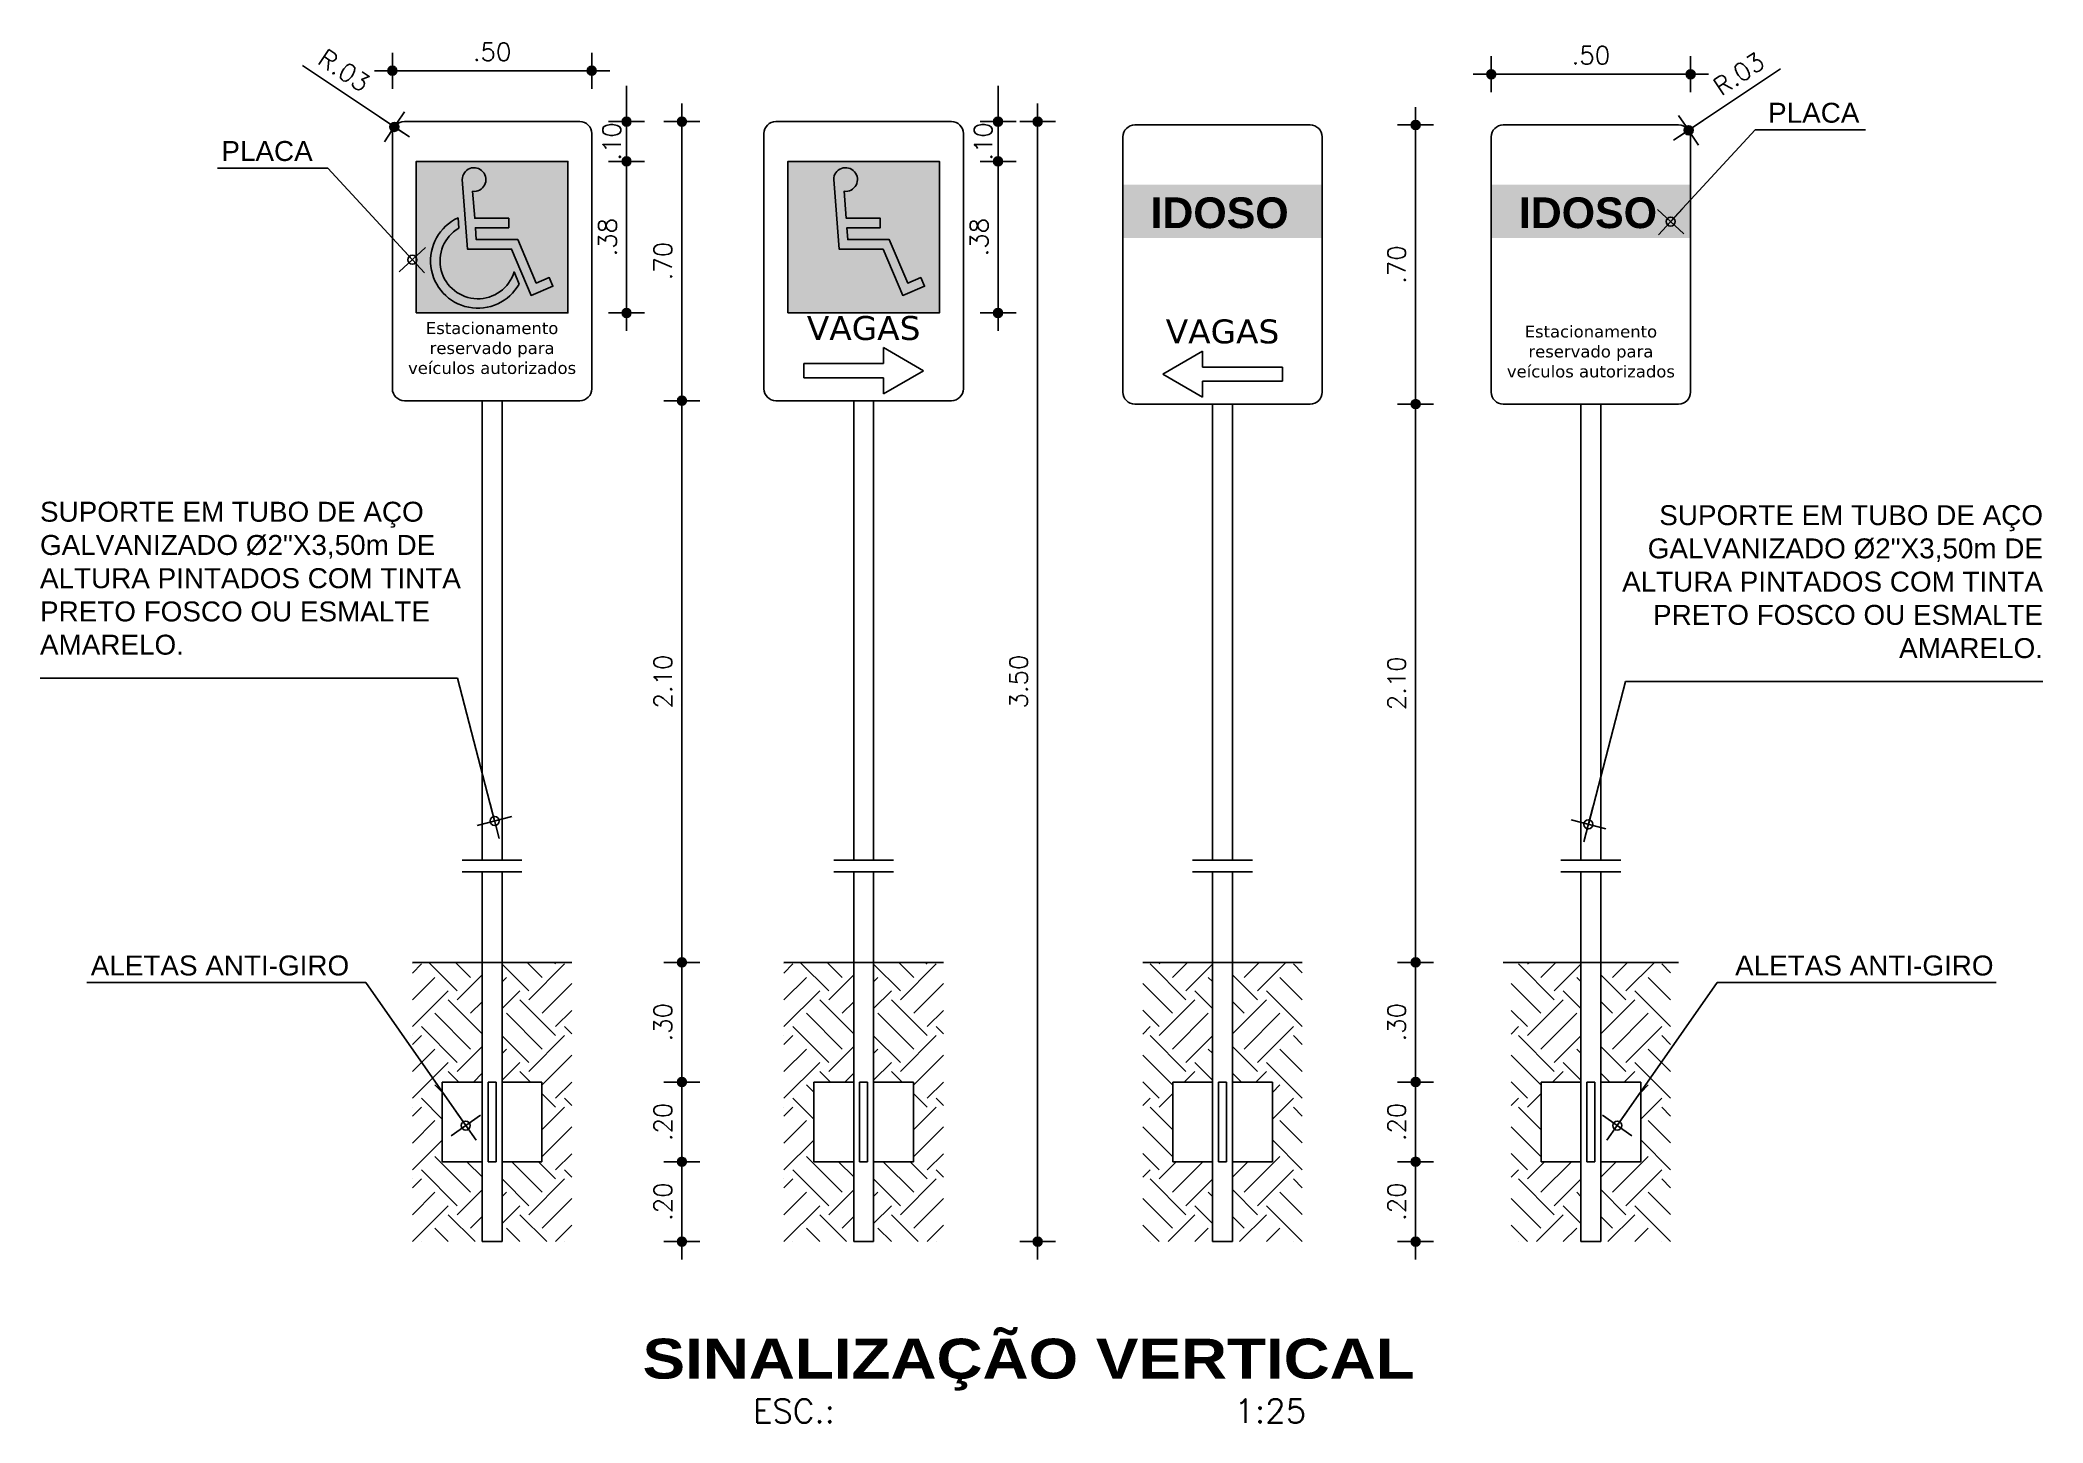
# Model space of a CAD drawing. Header units: millimetres. Extents: x 490 to 675, y -160 to -87.
# Drawn here: x 621.01 to 626.03, y -104.39 to -100.93 of the extents above; entities that cross this region are included whole.
import ezdxf
from ezdxf.enums import TextEntityAlignment as Align

# ---------------------------------------------------------------- set-up
doc = ezdxf.new("R2010")
doc.units = ezdxf.units.MM
doc.header["$LTSCALE"] = 2.5
for name, color, linetype in [('AN_COTAS', 7, 'Continuous'), ('AN_TEXTOS', 2, 'Continuous'), ('AN_TXT_ESPEC', 4, 'Continuous'), ('ARQ_CORTE2', 3, 'Continuous'), ('ARQ_HAT', 8, 'Continuous'), ('ARQ_PISO', 8, 'Continuous'), ('ARQ_VISTA2', 2, 'Continuous'), ('COTAS', 1, 'Continuous'), ('TITULO', 2, 'Continuous')]:
    doc.layers.add(name, color=color, linetype=linetype)
doc.styles.add('09.04-ACESS 001$0$SWISS', font='swissb.ttf')
doc.styles.add('ARIAL 1-025', font='arial.ttf', dxfattribs={"height": 0.05})
doc.styles.add('COTA200', font='ROMANS.SHX')
doc.styles.add('COTA25', font='romans.shx')
doc.styles.add('TIT200', font='')
doc.styles.add('VERDANA', font='verdana.ttf')
doc.styles.get('TIT200').set_extended_font_data('Arial Black')
doc.dimstyles.new('COTA25', dxfattribs={"dimtxt": 0.045, "dimasz": 0.045, "dimexe": 0.05, "dimexo": 0.95, "dimgap": 0.025, "dimtad": 1, "dimzin": 4, "dimdsep": 46, "dimtxsty": 'COTA25', "dimblk": 'bola', "dimcen": -0.1, "dimdle": 0.05, "dimse1": 1, "dimse2": 1, "dimclrd": 256, "dimclre": 3, "dimclrt": 2, "dimadec": 0, "dimazin": 0, "dimtfac": 1, "dimtix": 1, "dimtmove": 2, "dimatfit": 3, "dimldrblk": 'USERTICK', "dimfxl": 1, "dimtvp": 2.5, "dimtolj": 1, "dimtzin": 4, "dimarcsym": 0})
doc.dimstyles.new('COTA25$0', dxfattribs={"dimtxt": 0.045, "dimasz": 0.045, "dimexe": 0.05, "dimexo": 0.95, "dimgap": 0.025, "dimtad": 1, "dimzin": 4, "dimdsep": 46, "dimtxsty": 'COTA25', "dimblk": 'bola', "dimcen": -0.1, "dimdle": 0.05, "dimse1": 1, "dimse2": 1, "dimclrd": 256, "dimclre": 3, "dimclrt": 2, "dimadec": 0, "dimazin": 0, "dimtfac": 1, "dimtix": 1, "dimtmove": 2, "dimatfit": 3, "dimldrblk": 'USERTICK', "dimfxl": 1, "dimtvp": 2.5, "dimtolj": 1, "dimtzin": 4, "dimarcsym": 0})

msp = doc.modelspace()

# ---------------------------------------------------------------- texts
at = {"layer": 'AN_TEXTOS', "width": 0.454877, "attachment_point": 5, "style": 'VERDANA'}
for s, insert, char_height in [('Estacionamento reservado para veículos autorizados', (622.1452, -101.6997), 0.03), ('VAGAS', (623.077, -101.6497), 0.06), ('VAGAS', (623.977, -101.6583), 0.06), ('Estacionamento reservado para veículos autorizados', (624.9008, -101.7083), 0.03)]:
    msp.add_mtext(s, dxfattribs=dict(at, insert=insert, char_height=char_height))
at = {"layer": 'AN_TXT_ESPEC', "style": 'ARIAL 1-025'}
msp.add_text('PLACA', height=0.05, dxfattribs=at).set_placement((625.3452, -101.1344))
at = {"layer": 'AN_TXT_ESPEC', "color": 2, "style": 'ARIAL 1-025'}
for s, p in [('PLACA', (621.4663, -101.2303)), ('ALETAS ANTI-GIRO', (621.1387, -103.2728)), ('ALETAS ANTI-GIRO', (625.2625, -103.2728))]:
    msp.add_text(s, height=0.05, dxfattribs=at).set_placement(p)
at = {"layer": 'AN_TXT_ESPEC', "color": 2, "char_height": 0.05, "style": 'ARIAL 1-025'}
for insert, attachment_point in [((621.0114, -102.469), 7), ((626.0346, -102.4776), 9)]:
    msp.add_mtext('SUPORTE EM TUBO DE AÇO \\PGALVANIZADO %%C2"X3,50m DE \\PALTURA PINTADOS COM TINTA \\PPRETO FOSCO OU ESMALTE \\PAMARELO.', dxfattribs=dict(at, insert=insert, attachment_point=attachment_point))
at = {"layer": 'ARQ_PISO', "color": 7, "true_color": 0xffffff, "style": '09.04-ACESS 001$0$SWISS'}
for p in [(623.9696, -101.3987), (624.8934, -101.3987)]:
    msp.add_text('IDOSO', height=0.077, dxfattribs=at).set_placement(p, align=Align.CENTER)
at = {"layer": 'TITULO'}
for s, height, style, p in [('SINALIZAÇÃO VERTICAL', 0.1, 'TIT200', (623.4907, -104.2337)), ('ESC.:                      1:25', 0.06, 'COTA200', (623.493, -104.3649))]:
    msp.add_text(s, height=height, dxfattribs=dict(at, style=style)).set_placement(p, align=Align.MIDDLE_CENTER)

# ---------------------------------------------------------------- blocks, each defined once
blk = doc.blocks.new('bola')
blk.add_hatch(color=0).paths.add_polyline_path([(-0.25, 0, 1), (0.25, 0, 1)])
at = {"color": 0}
for p, q in [((-1, 0), (-0.25, 0)), ((0, 1), (0, 0.25)), ((0.25, 0), (1, 0)), ((0, -0.25), (0, -1))]:
    blk.add_line(p, q, dxfattribs=at)
blk.add_circle((0, 0), 0.25, dxfattribs=at)
blk = doc.blocks.new('*D289')
at = {"layer": 'COTAS', "lineweight": -2}
blk.add_line((621.9402, -101.0042), (622.3502, -101.0042), dxfattribs=at)
at = {"layer": 'DEFPOINTS', "color": 0}
for p in [(622.3952, -101.0042), (621.8952, -101.1815), (622.3952, -101.1815)]:
    blk.add_point(p, dxfattribs=at)
at = {"layer": 'COTAS', "lineweight": -2, "xscale": 0.045, "yscale": 0.045, "zscale": 0.045, "rotation": 180}
blk.add_blockref('bola', (621.8952, -101.0042), dxfattribs=at)
at = {"layer": 'COTAS', "lineweight": -2, "xscale": 0.045, "yscale": 0.045, "zscale": 0.045}
blk.add_blockref('bola', (622.3952, -101.0042), dxfattribs=at)
at = {"layer": 'COTAS', "color": 2, "insert": (622.1452, -100.9567), "char_height": 0.045, "attachment_point": 5, "style": 'COTA25'}
blk.add_mtext('\\A1;.50', dxfattribs=at)
blk = doc.blocks.new('USERTICK')
at = {"color": 0}
for p, q in [((-1, 0), (1, 0)), ((0, 1), (0, -1))]:
    blk.add_line(p, q, dxfattribs=at)
blk.add_circle((0, 0), 0.25, dxfattribs=at)
blk = doc.blocks.new('*D290')
at = {"layer": 'COTAS', "lineweight": -2}
blk.add_line((622.6211, -101.1765), (622.6211, -101.7865), dxfattribs=at)
at = {"layer": 'DEFPOINTS', "color": 0}
for p in [(622.4215, -101.1315), (622.4015, -101.8315), (622.6211, -101.8315)]:
    blk.add_point(p, dxfattribs=at)
at = {"layer": 'COTAS', "lineweight": -2, "xscale": 0.045, "yscale": 0.045, "zscale": 0.045}
for p, rotation in [((622.6211, -101.1315), 90), ((622.6211, -101.8315), 270)]:
    blk.add_blockref('bola', p, dxfattribs=dict(at, rotation=rotation))
at = {"layer": 'COTAS', "color": 2, "insert": (622.5736, -101.4815), "char_height": 0.045, "attachment_point": 5, "rotation": 90, "style": 'COTA25'}
blk.add_mtext('\\A1;.70', dxfattribs=at)
blk = doc.blocks.new('*D315')
at = {"layer": 'COTAS', "lineweight": -2}
for p, q in [((621.6699, -100.9907), (621.8629, -101.1198)), ((621.9252, -101.1615), (621.9003, -101.1448))]:
    blk.add_line(p, q, dxfattribs=at)
at = {"layer": 'DEFPOINTS', "color": 0}
for p in [(621.9003, -101.1448), (621.9252, -101.1615)]:
    blk.add_point(p, dxfattribs=at)
at = {"layer": 'COTAS', "lineweight": -2, "xscale": 0.045, "yscale": 0.045, "zscale": 0.045, "rotation": 326.2217785800381}
blk.add_blockref('bola', (621.9003, -101.1448), dxfattribs=at)
at = {"layer": 'COTAS', "color": 2, "insert": (621.7741, -101.0033), "char_height": 0.045, "attachment_point": 5, "rotation": 326.2218, "style": 'COTA25'}
blk.add_mtext('\\A1;R.03', dxfattribs=at)
blk = doc.blocks.new('*D291')
at = {"layer": 'COTAS', "lineweight": -2}
blk.add_line((625.1058, -101.0128), (624.6958, -101.0128), dxfattribs=at)
at = {"layer": 'DEFPOINTS', "color": 0}
for p in [(624.6508, -101.0128), (624.6508, -101.1901), (625.1508, -101.1901)]:
    blk.add_point(p, dxfattribs=at)
at = {"layer": 'COTAS', "lineweight": -2, "xscale": 0.045, "yscale": 0.045, "zscale": 0.045, "rotation": 180}
blk.add_blockref('bola', (624.6508, -101.0128), dxfattribs=at)
at = {"layer": 'COTAS', "lineweight": -2, "xscale": 0.045, "yscale": 0.045, "zscale": 0.045}
blk.add_blockref('bola', (625.1508, -101.0128), dxfattribs=at)
at = {"layer": 'COTAS', "color": 2, "insert": (624.9008, -100.9653), "char_height": 0.045, "attachment_point": 5, "style": 'COTA25'}
blk.add_mtext('\\A1;.50', dxfattribs=at)
blk = doc.blocks.new('*D292')
at = {"layer": 'COTAS', "lineweight": -2}
blk.add_line((624.4612, -101.1851), (624.4612, -101.7951), dxfattribs=at)
at = {"layer": 'DEFPOINTS', "color": 0}
for p in [(624.6808, -101.1401), (624.4612, -101.8401), (624.7008, -101.8401)]:
    blk.add_point(p, dxfattribs=at)
at = {"layer": 'COTAS', "lineweight": -2, "xscale": 0.045, "yscale": 0.045, "zscale": 0.045}
for p, rotation in [((624.4612, -101.1401), 90), ((624.4612, -101.8401), 270)]:
    blk.add_blockref('bola', p, dxfattribs=dict(at, rotation=rotation))
at = {"layer": 'COTAS', "color": 2, "insert": (624.4137, -101.4901), "char_height": 0.045, "attachment_point": 5, "rotation": 90, "style": 'COTA25'}
blk.add_mtext('\\A1;.70', dxfattribs=at)
blk = doc.blocks.new('*D293')
at = {"layer": 'COTAS', "lineweight": -2}
for p, q in [((625.3761, -100.9993), (625.1832, -101.1284)), ((625.1208, -101.1701), (625.1457, -101.1534))]:
    blk.add_line(p, q, dxfattribs=at)
at = {"layer": 'DEFPOINTS', "color": 0}
for p in [(625.1457, -101.1534), (625.1208, -101.1701)]:
    blk.add_point(p, dxfattribs=at)
at = {"layer": 'COTAS', "lineweight": -2, "xscale": 0.045, "yscale": 0.045, "zscale": 0.045, "rotation": 213.778221395091}
blk.add_blockref('bola', (625.1457, -101.1534), dxfattribs=at)
at = {"layer": 'COTAS', "color": 2, "insert": (625.2719, -101.0119), "char_height": 0.045, "attachment_point": 5, "rotation": 33.7782, "style": 'COTA25'}
blk.add_mtext('\\A1;R.03', dxfattribs=at)
blk = doc.blocks.new('*D294')
at = {"layer": 'COTAS', "lineweight": -2}
blk.add_line((622.6211, -101.8765), (622.6211, -103.1951), dxfattribs=at)
at = {"layer": 'DEFPOINTS', "color": 0}
for p in [(622.2265, -101.8315), (622.2265, -103.2401), (622.6211, -103.2401)]:
    blk.add_point(p, dxfattribs=at)
at = {"layer": 'COTAS', "lineweight": -2, "xscale": 0.045, "yscale": 0.045, "zscale": 0.045}
for p, rotation in [((622.6211, -101.8315), 90), ((622.6211, -103.2401), 270)]:
    blk.add_blockref('bola', p, dxfattribs=dict(at, rotation=rotation))
at = {"layer": 'COTAS', "color": 2, "insert": (622.5736, -102.5358), "char_height": 0.045, "attachment_point": 5, "rotation": 90, "style": 'COTA25'}
blk.add_mtext('\\A1;2.10', dxfattribs=at)
blk = doc.blocks.new('*D295')
at = {"layer": 'COTAS', "lineweight": -2}
blk.add_line((622.6211, -103.2851), (622.6211, -103.4951), dxfattribs=at)
at = {"layer": 'DEFPOINTS', "color": 0}
for p in [(622.4015, -103.2401), (622.3265, -103.5401), (622.6211, -103.5401)]:
    blk.add_point(p, dxfattribs=at)
at = {"layer": 'COTAS', "lineweight": -2, "xscale": 0.045, "yscale": 0.045, "zscale": 0.045}
for p, rotation in [((622.6211, -103.2401), 90), ((622.6211, -103.5401), 270)]:
    blk.add_blockref('bola', p, dxfattribs=dict(at, rotation=rotation))
at = {"layer": 'COTAS', "color": 2, "insert": (622.5736, -103.3901), "char_height": 0.045, "attachment_point": 5, "rotation": 90, "style": 'COTA25'}
blk.add_mtext('\\A1;.30', dxfattribs=at)
blk = doc.blocks.new('*D296')
at = {"layer": 'COTAS', "lineweight": -2}
blk.add_line((622.6211, -103.5851), (622.6211, -103.6951), dxfattribs=at)
at = {"layer": 'DEFPOINTS', "color": 0}
for p in [(622.3265, -103.5401), (622.3265, -103.7401), (622.6211, -103.7401)]:
    blk.add_point(p, dxfattribs=at)
at = {"layer": 'COTAS', "lineweight": -2, "xscale": 0.045, "yscale": 0.045, "zscale": 0.045}
for p, rotation in [((622.6211, -103.5401), 90), ((622.6211, -103.7401), 270)]:
    blk.add_blockref('bola', p, dxfattribs=dict(at, rotation=rotation))
at = {"layer": 'COTAS', "color": 2, "insert": (622.5736, -103.6401), "char_height": 0.045, "attachment_point": 5, "rotation": 90, "style": 'COTA25'}
blk.add_mtext('\\A1;.20', dxfattribs=at)
blk = doc.blocks.new('*D297')
at = {"layer": 'COTAS', "lineweight": -2}
blk.add_line((622.6211, -103.7851), (622.6211, -103.8951), dxfattribs=at)
at = {"layer": 'DEFPOINTS', "color": 0}
for p in [(622.3265, -103.7401), (622.2265, -103.9401), (622.6211, -103.9401)]:
    blk.add_point(p, dxfattribs=at)
at = {"layer": 'COTAS', "lineweight": -2, "xscale": 0.045, "yscale": 0.045, "zscale": 0.045}
for p, rotation in [((622.6211, -103.7401), 90), ((622.6211, -103.9401), 270)]:
    blk.add_blockref('bola', p, dxfattribs=dict(at, rotation=rotation))
at = {"layer": 'COTAS', "color": 2, "insert": (622.5736, -103.8401), "char_height": 0.045, "attachment_point": 5, "rotation": 90, "style": 'COTA25'}
blk.add_mtext('\\A1;.20', dxfattribs=at)
blk = doc.blocks.new('*D316')
at = {"layer": 'COTAS', "lineweight": -2}
blk.add_line((623.5133, -103.8951), (623.5133, -101.1765), dxfattribs=at)
at = {"layer": 'DEFPOINTS', "color": 0}
for p in [(623.077, -101.1315), (623.5133, -101.1315), (623.077, -103.9401)]:
    blk.add_point(p, dxfattribs=at)
at = {"layer": 'COTAS', "lineweight": -2, "xscale": 0.045, "yscale": 0.045, "zscale": 0.045}
for p, rotation in [((623.5133, -101.1315), 90), ((623.5133, -103.9401), 270)]:
    blk.add_blockref('bola', p, dxfattribs=dict(at, rotation=rotation))
at = {"layer": 'COTAS', "color": 2, "insert": (623.4658, -102.5358), "char_height": 0.045, "attachment_point": 5, "rotation": 90, "style": 'COTA25'}
blk.add_mtext('\\A1;3.50', dxfattribs=at)
blk = doc.blocks.new('*D298')
at = {"layer": 'COTAS', "lineweight": -2}
blk.add_line((624.4612, -101.8851), (624.4612, -103.1951), dxfattribs=at)
at = {"layer": 'DEFPOINTS', "color": 0}
for p in [(624.8558, -101.8401), (624.4612, -103.2401), (624.8558, -103.2401)]:
    blk.add_point(p, dxfattribs=at)
at = {"layer": 'COTAS', "lineweight": -2, "xscale": 0.045, "yscale": 0.045, "zscale": 0.045}
for p, rotation in [((624.4612, -101.8401), 90), ((624.4612, -103.2401), 270)]:
    blk.add_blockref('bola', p, dxfattribs=dict(at, rotation=rotation))
at = {"layer": 'COTAS', "color": 2, "insert": (624.4137, -102.5401), "char_height": 0.045, "attachment_point": 5, "rotation": 90, "style": 'COTA25'}
blk.add_mtext('\\A1;2.10', dxfattribs=at)
blk = doc.blocks.new('*D299')
at = {"layer": 'COTAS', "lineweight": -2}
blk.add_line((624.4612, -103.2851), (624.4612, -103.4951), dxfattribs=at)
at = {"layer": 'DEFPOINTS', "color": 0}
for p in [(624.6808, -103.2401), (624.4612, -103.5401), (624.7558, -103.5401)]:
    blk.add_point(p, dxfattribs=at)
at = {"layer": 'COTAS', "lineweight": -2, "xscale": 0.045, "yscale": 0.045, "zscale": 0.045}
for p, rotation in [((624.4612, -103.2401), 90), ((624.4612, -103.5401), 270)]:
    blk.add_blockref('bola', p, dxfattribs=dict(at, rotation=rotation))
at = {"layer": 'COTAS', "color": 2, "insert": (624.4137, -103.3901), "char_height": 0.045, "attachment_point": 5, "rotation": 90, "style": 'COTA25'}
blk.add_mtext('\\A1;.30', dxfattribs=at)
blk = doc.blocks.new('*D300')
at = {"layer": 'COTAS', "lineweight": -2}
blk.add_line((624.4612, -103.5851), (624.4612, -103.6951), dxfattribs=at)
at = {"layer": 'DEFPOINTS', "color": 0}
for p in [(624.7558, -103.5401), (624.4612, -103.7401), (624.7558, -103.7401)]:
    blk.add_point(p, dxfattribs=at)
at = {"layer": 'COTAS', "lineweight": -2, "xscale": 0.045, "yscale": 0.045, "zscale": 0.045}
for p, rotation in [((624.4612, -103.5401), 90), ((624.4612, -103.7401), 270)]:
    blk.add_blockref('bola', p, dxfattribs=dict(at, rotation=rotation))
at = {"layer": 'COTAS', "color": 2, "insert": (624.4137, -103.6401), "char_height": 0.045, "attachment_point": 5, "rotation": 90, "style": 'COTA25'}
blk.add_mtext('\\A1;.20', dxfattribs=at)
blk = doc.blocks.new('*D301')
at = {"layer": 'COTAS', "lineweight": -2}
blk.add_line((624.4612, -103.7851), (624.4612, -103.8951), dxfattribs=at)
at = {"layer": 'DEFPOINTS', "color": 0}
for p in [(624.7558, -103.7401), (624.4612, -103.9401), (624.8558, -103.9401)]:
    blk.add_point(p, dxfattribs=at)
at = {"layer": 'COTAS', "lineweight": -2, "xscale": 0.045, "yscale": 0.045, "zscale": 0.045}
for p, rotation in [((624.4612, -103.7401), 90), ((624.4612, -103.9401), 270)]:
    blk.add_blockref('bola', p, dxfattribs=dict(at, rotation=rotation))
at = {"layer": 'COTAS', "color": 2, "insert": (624.4137, -103.8401), "char_height": 0.045, "attachment_point": 5, "rotation": 90, "style": 'COTA25'}
blk.add_mtext('\\A1;.20', dxfattribs=at)
blk = doc.blocks.new('*D317')
at = {"layer": 'COTAS', "lineweight": -2}
for p, q in [((622.4823, -101.0865), (622.4823, -101.0415)), ((622.4823, -101.2315), (622.4823, -101.1315)), ((622.4823, -101.2765), (622.4823, -101.3215))]:
    blk.add_line(p, q, dxfattribs=at)
at = {"layer": 'DEFPOINTS', "color": 0}
for p in [(622.3352, -101.1315), (622.4823, -101.1315), (622.3352, -101.2315)]:
    blk.add_point(p, dxfattribs=at)
at = {"layer": 'COTAS', "lineweight": -2, "xscale": 0.045, "yscale": 0.045, "zscale": 0.045}
for p, rotation in [((622.4823, -101.1315), 270), ((622.4823, -101.2315), 90)]:
    blk.add_blockref('bola', p, dxfattribs=dict(at, rotation=rotation))
at = {"layer": 'COTAS', "color": 2, "insert": (622.4452, -101.1815), "char_height": 0.045, "attachment_point": 5, "rotation": 90, "style": 'COTA25'}
blk.add_mtext('\\A1;.10', dxfattribs=at)
blk = doc.blocks.new('*D318')
at = {"layer": 'COTAS', "lineweight": -2}
blk.add_line((622.4823, -101.2765), (622.4823, -101.5665), dxfattribs=at)
at = {"layer": 'DEFPOINTS', "color": 0}
for p in [(622.3352, -101.2315), (622.3352, -101.6115), (622.4823, -101.6115)]:
    blk.add_point(p, dxfattribs=at)
at = {"layer": 'COTAS', "lineweight": -2, "xscale": 0.045, "yscale": 0.045, "zscale": 0.045}
for p, rotation in [((622.4823, -101.2315), 90), ((622.4823, -101.6115), 270)]:
    blk.add_blockref('bola', p, dxfattribs=dict(at, rotation=rotation))
at = {"layer": 'COTAS', "color": 2, "insert": (622.4348, -101.4215), "char_height": 0.045, "attachment_point": 5, "rotation": 90, "style": 'COTA25'}
blk.add_mtext('\\A1;.38', dxfattribs=at)
blk = doc.blocks.new('*D302')
at = {"layer": 'COTAS', "lineweight": -2}
for p, q in [((623.4141, -101.0865), (623.4141, -101.0415)), ((623.4141, -101.2315), (623.4141, -101.1315)), ((623.4141, -101.2765), (623.4141, -101.3215))]:
    blk.add_line(p, q, dxfattribs=at)
at = {"layer": 'DEFPOINTS', "color": 0}
for p in [(623.267, -101.1315), (623.4141, -101.1315), (623.267, -101.2315)]:
    blk.add_point(p, dxfattribs=at)
at = {"layer": 'COTAS', "lineweight": -2, "xscale": 0.045, "yscale": 0.045, "zscale": 0.045}
for p, rotation in [((623.4141, -101.1315), 270), ((623.4141, -101.2315), 90)]:
    blk.add_blockref('bola', p, dxfattribs=dict(at, rotation=rotation))
at = {"layer": 'COTAS', "color": 2, "insert": (623.3768, -101.1815), "char_height": 0.045, "attachment_point": 5, "rotation": 90, "style": 'COTA25'}
blk.add_mtext('\\A1;.10', dxfattribs=at)
blk = doc.blocks.new('*D303')
at = {"layer": 'COTAS', "lineweight": -2}
blk.add_line((623.4141, -101.2765), (623.4141, -101.5665), dxfattribs=at)
at = {"layer": 'DEFPOINTS', "color": 0}
for p in [(623.267, -101.2315), (623.267, -101.6115), (623.4141, -101.6115)]:
    blk.add_point(p, dxfattribs=at)
at = {"layer": 'COTAS', "lineweight": -2, "xscale": 0.045, "yscale": 0.045, "zscale": 0.045}
for p, rotation in [((623.4141, -101.2315), 90), ((623.4141, -101.6115), 270)]:
    blk.add_blockref('bola', p, dxfattribs=dict(at, rotation=rotation))
at = {"layer": 'COTAS', "color": 2, "insert": (623.3666, -101.4215), "char_height": 0.045, "attachment_point": 5, "rotation": 90, "style": 'COTA25'}
blk.add_mtext('\\A1;.38', dxfattribs=at)

# ---------------------------------------------------------------- dimensions: what is measured, and where the dimension line sits
at = {"layer": 'COTAS'}
for center, mpoint, picture, middle in [((621.9252, -101.1615), (621.9003, -101.1448), '*D315', (621.7741, -101.0033)), ((625.1208, -101.1701), (625.1457, -101.1534), '*D293', (625.2719, -101.0119))]:
    dim = msp.add_radius_dim(center=center, mpoint=mpoint, dimstyle='COTA25', dxfattribs=at)
    dim.commit()
    dim.dimension.update_dxf_attribs({"geometry": picture, "text_midpoint": middle})
dim = msp.add_linear_dim(base=(622.3952, -101.0042), p1=(621.8952, -101.1815), p2=(622.3952, -101.1815), dimstyle='COTA25$0', override={"dimclrt": 2}, dxfattribs=at)
dim.commit()
dim.dimension.update_dxf_attribs({"geometry": '*D289', "text_midpoint": (622.1452, -100.9567)})
for base, p1, p2, angle, picture, middle in [((624.6508, -101.0128), (625.1508, -101.1901), (624.6508, -101.1901), 180, '*D291', (624.9008, -100.9653)), ((622.6211, -101.8315), (622.4215, -101.1315), (622.4015, -101.8315), 90, '*D290', (622.5736, -101.4815)), ((624.4612, -101.8401), (624.6808, -101.1401), (624.7008, -101.8401), 90, '*D292', (624.4137, -101.4901)), ((622.4823, -101.6115), (622.3352, -101.2315), (622.3352, -101.6115), 90, '*D318', (622.4348, -101.4215)), ((623.4141, -101.6115), (623.267, -101.2315), (623.267, -101.6115), 90, '*D303', (623.3666, -101.4215)), ((622.6211, -103.5401), (622.4015, -103.2401), (622.3265, -103.5401), 90, '*D295', (622.5736, -103.3901)), ((624.4612, -103.5401), (624.6808, -103.2401), (624.7558, -103.5401), 90, '*D299', (624.4137, -103.3901)), ((622.6211, -103.7401), (622.3265, -103.5401), (622.3265, -103.7401), 90, '*D296', (622.5736, -103.6401)), ((624.4612, -103.7401), (624.7558, -103.5401), (624.7558, -103.7401), 90, '*D300', (624.4137, -103.6401)), ((622.6211, -103.9401), (622.3265, -103.7401), (622.2265, -103.9401), 90, '*D297', (622.5736, -103.8401)), ((624.4612, -103.9401), (624.7558, -103.7401), (624.8558, -103.9401), 90, '*D301', (624.4137, -103.8401))]:
    dim = msp.add_linear_dim(base=base, p1=p1, p2=p2, angle=angle, dimstyle='COTA25$0', override={"dimclrt": 2}, dxfattribs=at)
    dim.commit()
    dim.dimension.update_dxf_attribs({"geometry": picture, "text_midpoint": middle})
for base, p1, p2, picture, middle in [((622.4823, -101.1315), (622.3352, -101.2315), (622.3352, -101.1315), '*D317', (622.4452, -101.1815)), ((623.4141, -101.1315), (623.267, -101.2315), (623.267, -101.1315), '*D302', (623.3768, -101.1815))]:
    dim = msp.add_linear_dim(base=base, p1=p1, p2=p2, angle=90, dimstyle='COTA25$0', override={"dimclrt": 2}, dxfattribs=at)
    dim.commit()
    dim.dimension.update_dxf_attribs({"geometry": picture, "text_midpoint": middle, "dimtype": 160})
for base, p1, p2, text, picture, middle in [((623.5133, -101.1315), (623.077, -103.9401), (623.077, -101.1315), '3.50', '*D316', (623.4658, -102.5358)), ((622.6211, -103.2401), (622.2265, -101.8315), (622.2265, -103.2401), '2.10', '*D294', (622.5736, -102.5358)), ((624.4612, -103.2401), (624.8558, -101.8401), (624.8558, -103.2401), '2.10', '*D298', (624.4137, -102.5401))]:
    dim = msp.add_linear_dim(base=base, p1=p1, p2=p2, angle=90, text=text, dimstyle='COTA25$0', override={"dimclrt": 2}, dxfattribs=at)
    dim.commit()
    dim.dimension.update_dxf_attribs({"geometry": picture, "text_midpoint": middle})

# ---------------------------------------------------------------- hatches: boundary and pattern name
at = {"layer": 'ARQ_HAT', "linetype": 'Continuous', "ltscale": 3}
h = msp.add_hatch(dxfattribs=at)
h.set_pattern_fill('EARTH', color=256, scale=0.02, angle=45, style=0)
h.set_pattern_definition([(45, (621.94524, -103.94011), (1e-17, 0.179605), [0.127, -0.127]), (45, (621.91157, -103.90644), (1e-17, 0.179605), [0.127, -0.127]), (45, (621.87789, -103.87276), (1e-17, 0.179605), [0.127, -0.127]), (135, (621.87789, -103.85031), (-0.179605, 1e-17), [0.127, -0.127]), (135, (621.91157, -103.81663), (-0.179605, 1e-17), [0.127, -0.127]), (135, (621.94524, -103.78296), (-0.179605, 1e-17), [0.127, -0.127])])
h.paths.add_polyline_path([(622.1202, -103.7401), (622.0202, -103.7401), (622.0202, -103.5401), (622.1202, -103.5401), (622.1202, -103.2401), (621.9452, -103.2401), (621.9452, -103.9401), (622.1202, -103.9401)])
h.paths.add_polyline_path([(622.3452, -103.2401), (622.1702, -103.2401), (622.1702, -103.5401), (622.2702, -103.5401), (622.2702, -103.7401), (622.1702, -103.7401), (622.1702, -103.9401), (622.3452, -103.9401)])
h = msp.add_hatch(dxfattribs=at)
h.set_pattern_fill('EARTH', color=256, scale=0.02, angle=45, style=0)
h.set_pattern_definition([(45, (622.87703, -103.94011), (1e-17, 0.179605), [0.127, -0.127]), (45, (622.84335, -103.90644), (1e-17, 0.179605), [0.127, -0.127]), (45, (622.80968, -103.87276), (1e-17, 0.179605), [0.127, -0.127]), (135, (622.80968, -103.85031), (-0.179605, 1e-17), [0.127, -0.127]), (135, (622.84335, -103.81663), (-0.179605, 1e-17), [0.127, -0.127]), (135, (622.87703, -103.78296), (-0.179605, 1e-17), [0.127, -0.127])])
h.paths.add_polyline_path([(623.052, -103.7401), (622.952, -103.7401), (622.952, -103.5401), (623.052, -103.5401), (623.052, -103.2401), (622.877, -103.2401), (622.877, -103.9401), (623.052, -103.9401)])
h.paths.add_polyline_path([(623.277, -103.2401), (623.102, -103.2401), (623.102, -103.5401), (623.202, -103.5401), (623.202, -103.7401), (623.102, -103.7401), (623.102, -103.9401), (623.277, -103.9401)])
h = msp.add_hatch(dxfattribs=at)
h.set_pattern_fill('EARTH', color=256, scale=0.02, angle=45, style=0)
h.set_pattern_definition([(135, (624.17703, -103.94011), (-1e-17, 0.179605), [0.127, -0.127]), (135, (624.2107, -103.90644), (-1e-17, 0.179605), [0.127, -0.127]), (135, (624.24438, -103.87276), (-1e-17, 0.179605), [0.127, -0.127]), (45, (624.24438, -103.85031), (0.179605, 1e-17), [0.127, -0.127]), (45, (624.2107, -103.81663), (0.179605, 1e-17), [0.127, -0.127]), (45, (624.17703, -103.78296), (0.179605, 1e-17), [0.127, -0.127])])
h.paths.add_polyline_path([(624.002, -103.7401), (624.102, -103.7401), (624.102, -103.5401), (624.002, -103.5401), (624.002, -103.2401), (624.177, -103.2401), (624.177, -103.9401), (624.002, -103.9401)])
h.paths.add_polyline_path([(623.777, -103.2401), (623.952, -103.2401), (623.952, -103.5401), (623.852, -103.5401), (623.852, -103.7401), (623.952, -103.7401), (623.952, -103.9401), (623.777, -103.9401)])
h = msp.add_hatch(dxfattribs=at)
h.set_pattern_fill('EARTH', color=256, scale=0.02, angle=45, style=0)
h.set_pattern_definition([(135, (625.10081, -103.94011), (-1e-17, 0.179605), [0.127, -0.127]), (135, (625.13449, -103.90644), (-1e-17, 0.179605), [0.127, -0.127]), (135, (625.16816, -103.87276), (-1e-17, 0.179605), [0.127, -0.127]), (45, (625.16816, -103.85031), (0.179605, 1e-17), [0.127, -0.127]), (45, (625.13449, -103.81663), (0.179605, 1e-17), [0.127, -0.127]), (45, (625.10081, -103.78296), (0.179605, 1e-17), [0.127, -0.127])])
h.paths.add_polyline_path([(624.9258, -103.7401), (625.0258, -103.7401), (625.0258, -103.5401), (624.9258, -103.5401), (624.9258, -103.2401), (625.1008, -103.2401), (625.1008, -103.9401), (624.9258, -103.9401)])
h.paths.add_polyline_path([(624.7008, -103.2401), (624.8758, -103.2401), (624.8758, -103.5401), (624.7758, -103.5401), (624.7758, -103.7401), (624.8758, -103.7401), (624.8758, -103.9401), (624.7008, -103.9401)])
at = {"layer": 'ARQ_PISO', "linetype": 'ByBlock', "true_color": 0xffffff}
h = msp.add_hatch(color=7, dxfattribs=at)
h.paths.add_polyline_path([(622.0703, -101.2769), (622.0835, -101.4512), (622.1939, -101.4512), (622.2431, -101.5674), (622.2979, -101.5445), (622.2886, -101.5226), (622.2558, -101.5364), (622.2096, -101.4274), (622.1055, -101.4274), (622.1033, -101.3977), (622.1868, -101.3977), (622.1868, -101.374), (622.1015, -101.374), (622.0963, -101.3064, 2.639782)])
h.paths.add_polyline_path([(622.2132, -101.5389), (622.2004, -101.5087, -1.464448), (622.0617, -101.3988), (622.0598, -101.3731, 1.375528)])
h = msp.add_hatch(color=7, dxfattribs=at)
h.paths.add_polyline_path([(623.002, -101.2769), (623.0153, -101.4512), (623.1257, -101.4512), (623.1749, -101.5674), (623.2297, -101.5445), (623.2204, -101.5226), (623.1876, -101.5364), (623.1414, -101.4274), (623.0373, -101.4274), (623.0351, -101.3977), (623.1186, -101.3977), (623.1186, -101.374), (623.0333, -101.374), (623.0281, -101.3064, 2.639782)])
h.paths.add_polyline_path([(623.145, -101.5389), (623.1322, -101.5087, -1.464448), (622.9935, -101.3988), (622.9916, -101.3731, 1.375528)])

# ---------------------------------------------------------------- linework, layer by layer
at = {"layer": 'AN_COTAS', "linetype": 'Continuous', "ltscale": 3}
for p, q in [((622.1202, -102.9838), (622.0702, -102.9838)), ((622.1202, -103.0127), (622.0702, -103.0127)), ((622.1202, -102.9838), (622.2202, -102.9838)), ((622.1202, -103.0127), (622.2202, -103.0127)), ((623.052, -102.9838), (623.002, -102.9838)), ((623.052, -103.0127), (623.002, -103.0127)), ((623.052, -102.9838), (623.152, -102.9838)), ((623.052, -103.0127), (623.152, -103.0127)), ((624.002, -102.9838), (623.902, -102.9838)), ((624.002, -103.0127), (623.902, -103.0127)), ((624.002, -102.9838), (624.052, -102.9838)), ((624.002, -103.0127), (624.052, -103.0127)), ((624.9258, -102.9838), (624.8258, -102.9838)), ((624.9258, -103.0127), (624.8258, -103.0127)), ((624.9258, -102.9838), (624.9758, -102.9838)), ((624.9258, -103.0127), (624.9758, -103.0127))]:
    msp.add_line(p, q, dxfattribs=at)
at = {"layer": 'ARQ_CORTE2'}
for p, q in [((621.9452, -103.2401), (622.3452, -103.2401)), ((622.877, -103.2401), (623.277, -103.2401)), ((624.177, -103.2401), (623.777, -103.2401)), ((625.1208, -103.2401), (624.6808, -103.2401))]:
    msp.add_line(p, q, dxfattribs=at)
at = {"layer": 'ARQ_HAT', "color": 161, "true_color": 0x4da6ff}
for points in [[(624.227, -101.4235), (624.227, -101.2901), (623.727, -101.4235), (623.727, -101.2901)], [(625.1508, -101.4235), (625.1508, -101.2901), (624.6508, -101.4235), (624.6508, -101.2901)]]:
    msp.add_solid(points, dxfattribs=at)
at = {"layer": 'ARQ_PISO'}
for points in [[(621.9552, -101.6115), (622.3352, -101.6115), (622.3352, -101.2315), (621.9552, -101.2315)], [(622.887, -101.6115), (623.267, -101.6115), (623.267, -101.2315), (622.887, -101.2315)]]:
    msp.add_lwpolyline(points, close=True, dxfattribs=at)
for points in [[(622.0703, -101.2769, -2.639782), (622.0963, -101.3064), (622.1015, -101.374), (622.1868, -101.374), (622.1868, -101.3977), (622.1033, -101.3977), (622.1055, -101.4274), (622.2096, -101.4274), (622.2558, -101.5364), (622.2886, -101.5226), (622.2979, -101.5445), (622.2431, -101.5674), (622.1939, -101.4512), (622.0835, -101.4512)], [(623.002, -101.2769, -2.639782), (623.0281, -101.3064), (623.0333, -101.374), (623.1186, -101.374), (623.1186, -101.3977), (623.0351, -101.3977), (623.0373, -101.4274), (623.1414, -101.4274), (623.1876, -101.5364), (623.2204, -101.5226), (623.2297, -101.5445), (623.1749, -101.5674), (623.1257, -101.4512), (623.0153, -101.4512)], [(622.2132, -101.5389), (622.2132, -101.5389), (622.2004, -101.5087, -1.464448), (622.0617, -101.3988), (622.0617, -101.3988), (622.0598, -101.3731), (622.0598, -101.3731, 1.375528)]]:
    msp.add_lwpolyline(points, format="xyb", close=True, dxfattribs=at)
at = {"layer": 'ARQ_PISO', "color": 161, "true_color": 0x4da6ff}
for points in [[(621.9552, -101.6115), (621.9552, -101.2315), (622.3352, -101.6115), (622.3352, -101.2315)], [(622.887, -101.6115), (622.887, -101.2315), (623.267, -101.6115), (623.267, -101.2315)]]:
    msp.add_solid(points, dxfattribs=at)
at = {"layer": 'ARQ_VISTA2'}
for p, q in [((621.8952, -101.1615), (621.8952, -101.8015)), ((622.3652, -101.1315), (621.9252, -101.1315)), ((622.3952, -101.8015), (622.3952, -101.1615)), ((622.827, -101.1615), (622.827, -101.8015)), ((623.297, -101.1315), (622.857, -101.1315)), ((623.327, -101.8015), (623.327, -101.1615)), ((623.757, -101.1401), (624.197, -101.1401)), ((624.6808, -101.1401), (625.1208, -101.1401)), ((623.727, -101.8101), (623.727, -101.1701)), ((624.227, -101.1701), (624.227, -101.8101)), ((624.6508, -101.8101), (624.6508, -101.1701)), ((625.1508, -101.1701), (625.1508, -101.8101)), ((623.227, -101.7562), (623.127, -101.6984)), ((623.127, -101.6984), (623.127, -101.7384)), ((623.827, -101.7648), (623.927, -101.707)), ((623.927, -101.707), (623.927, -101.747)), ((623.127, -101.7384), (622.927, -101.7384)), ((622.927, -101.7384), (622.927, -101.7739)), ((623.227, -101.7562), (623.127, -101.8139)), ((623.927, -101.747), (624.127, -101.747)), ((624.127, -101.747), (624.127, -101.7825)), ((623.127, -101.7739), (622.927, -101.7739)), ((623.127, -101.7739), (623.127, -101.8139)), ((623.827, -101.7648), (623.927, -101.8225)), ((623.927, -101.7825), (623.927, -101.8225)), ((623.927, -101.7825), (624.127, -101.7825)), ((621.9252, -101.8315), (622.3652, -101.8315)), ((622.1202, -101.8315), (622.1202, -102.9838)), ((622.1702, -101.8315), (622.1702, -102.9838)), ((622.857, -101.8315), (623.297, -101.8315)), ((623.052, -101.8315), (623.052, -102.9838)), ((623.102, -101.8315), (623.102, -102.9838)), ((624.197, -101.8401), (623.757, -101.8401)), ((623.952, -101.8401), (623.952, -102.9838)), ((624.002, -101.8401), (624.002, -102.9838)), ((625.1208, -101.8401), (624.6808, -101.8401)), ((624.8758, -101.8401), (624.8758, -102.9838)), ((624.9258, -101.8401), (624.9258, -102.9838)), ((622.1202, -103.0127), (622.1202, -103.9401)), ((622.1702, -103.0127), (622.1702, -103.9401)), ((623.052, -103.0127), (623.052, -103.9401)), ((623.102, -103.0127), (623.102, -103.9401)), ((623.952, -103.0127), (623.952, -103.9401)), ((624.002, -103.0127), (624.002, -103.9401)), ((624.8758, -103.0127), (624.8758, -103.9401)), ((624.9258, -103.0127), (624.9258, -103.9401)), ((622.0202, -103.5401), (622.1202, -103.5401)), ((622.0202, -103.5401), (622.0202, -103.7401)), ((622.1352, -103.7401), (622.1352, -103.5401)), ((622.1552, -103.5401), (622.1352, -103.5401)), ((622.1552, -103.7401), (622.1552, -103.5401)), ((622.1702, -103.5401), (622.2702, -103.5401)), ((622.2702, -103.5401), (622.2702, -103.7401)), ((622.952, -103.5401), (623.052, -103.5401)), ((622.952, -103.5401), (622.952, -103.7401)), ((623.067, -103.7401), (623.067, -103.5401)), ((623.087, -103.5401), (623.067, -103.5401)), ((623.087, -103.7401), (623.087, -103.5401)), ((623.102, -103.5401), (623.202, -103.5401)), ((623.202, -103.5401), (623.202, -103.7401)), ((623.952, -103.5401), (623.852, -103.5401)), ((623.852, -103.5401), (623.852, -103.7401)), ((623.967, -103.7401), (623.967, -103.5401)), ((623.967, -103.5401), (623.987, -103.5401)), ((623.987, -103.7401), (623.987, -103.5401)), ((624.102, -103.5401), (624.002, -103.5401)), ((624.102, -103.5401), (624.102, -103.7401)), ((624.8758, -103.5401), (624.7758, -103.5401)), ((624.7758, -103.5401), (624.7758, -103.7401)), ((624.8908, -103.7401), (624.8908, -103.5401)), ((624.8908, -103.5401), (624.9108, -103.5401)), ((624.9108, -103.7401), (624.9108, -103.5401)), ((625.0258, -103.5401), (624.9258, -103.5401)), ((625.0258, -103.5401), (625.0258, -103.7401)), ((622.0202, -103.7401), (622.1202, -103.7401)), ((622.1552, -103.7401), (622.1352, -103.7401)), ((622.1702, -103.7401), (622.2702, -103.7401)), ((622.952, -103.7401), (623.052, -103.7401)), ((623.087, -103.7401), (623.067, -103.7401)), ((623.102, -103.7401), (623.202, -103.7401)), ((623.952, -103.7401), (623.852, -103.7401)), ((623.967, -103.7401), (623.987, -103.7401)), ((624.102, -103.7401), (624.002, -103.7401)), ((624.8758, -103.7401), (624.7758, -103.7401)), ((624.8908, -103.7401), (624.9108, -103.7401)), ((625.0258, -103.7401), (624.9258, -103.7401)), ((622.1702, -103.9401), (622.1202, -103.9401)), ((623.102, -103.9401), (623.052, -103.9401)), ((623.952, -103.9401), (624.002, -103.9401)), ((624.8758, -103.9401), (624.9258, -103.9401))]:
    msp.add_line(p, q, dxfattribs=at)
for centre, start, end in [((621.9252, -101.1615), 90, 180), ((622.3652, -101.1615), 0, 90), ((622.857, -101.1615), 90, 180), ((623.297, -101.1615), 0, 90), ((623.757, -101.1701), 90, 180), ((624.197, -101.1701), 0, 90), ((624.6808, -101.1701), 90, 180), ((625.1208, -101.1701), 0, 90), ((621.9252, -101.8015), 180, 270), ((622.3652, -101.8015), 270, 0), ((622.857, -101.8015), 180, 270), ((623.297, -101.8015), 270, 0), ((623.757, -101.8101), 180, 270), ((624.197, -101.8101), 270, 0), ((624.6808, -101.8101), 180, 270), ((625.1208, -101.8101), 270, 0)]:
    msp.add_arc(centre, 0.03, start, end, dxfattribs=at)

msp.set_redraw_order([(e.dxf.handle, doc.entitydb.next_handle()) for e in msp.query("TEXT MTEXT ATTDEF DIMENSION ARC_DIMENSION")])  # texts and dimensions are drawn at this point

# ---------------------------------------------------------------- leaders
at = {"layer": 'AN_COTAS'}
for points in [[(625.1008, -101.3822), (625.3131, -101.1524), (625.5896, -101.1524)], [(621.9452, -101.4781), (621.7329, -101.2483), (621.4564, -101.2483)], [(622.1515, -102.8854), (622.0581, -102.5269), (621.0119, -102.5269)], [(624.8945, -102.894), (624.9879, -102.5355), (626.0342, -102.5355)], [(622.0792, -103.6492), (621.8287, -103.2908), (621.1288, -103.2908)], [(624.9669, -103.6492), (625.2174, -103.2908), (625.9173, -103.2908)]]:
    msp.add_leader(points, dimstyle='COTA25', dxfattribs=at)

doc.saveas('drawing.dxf')
